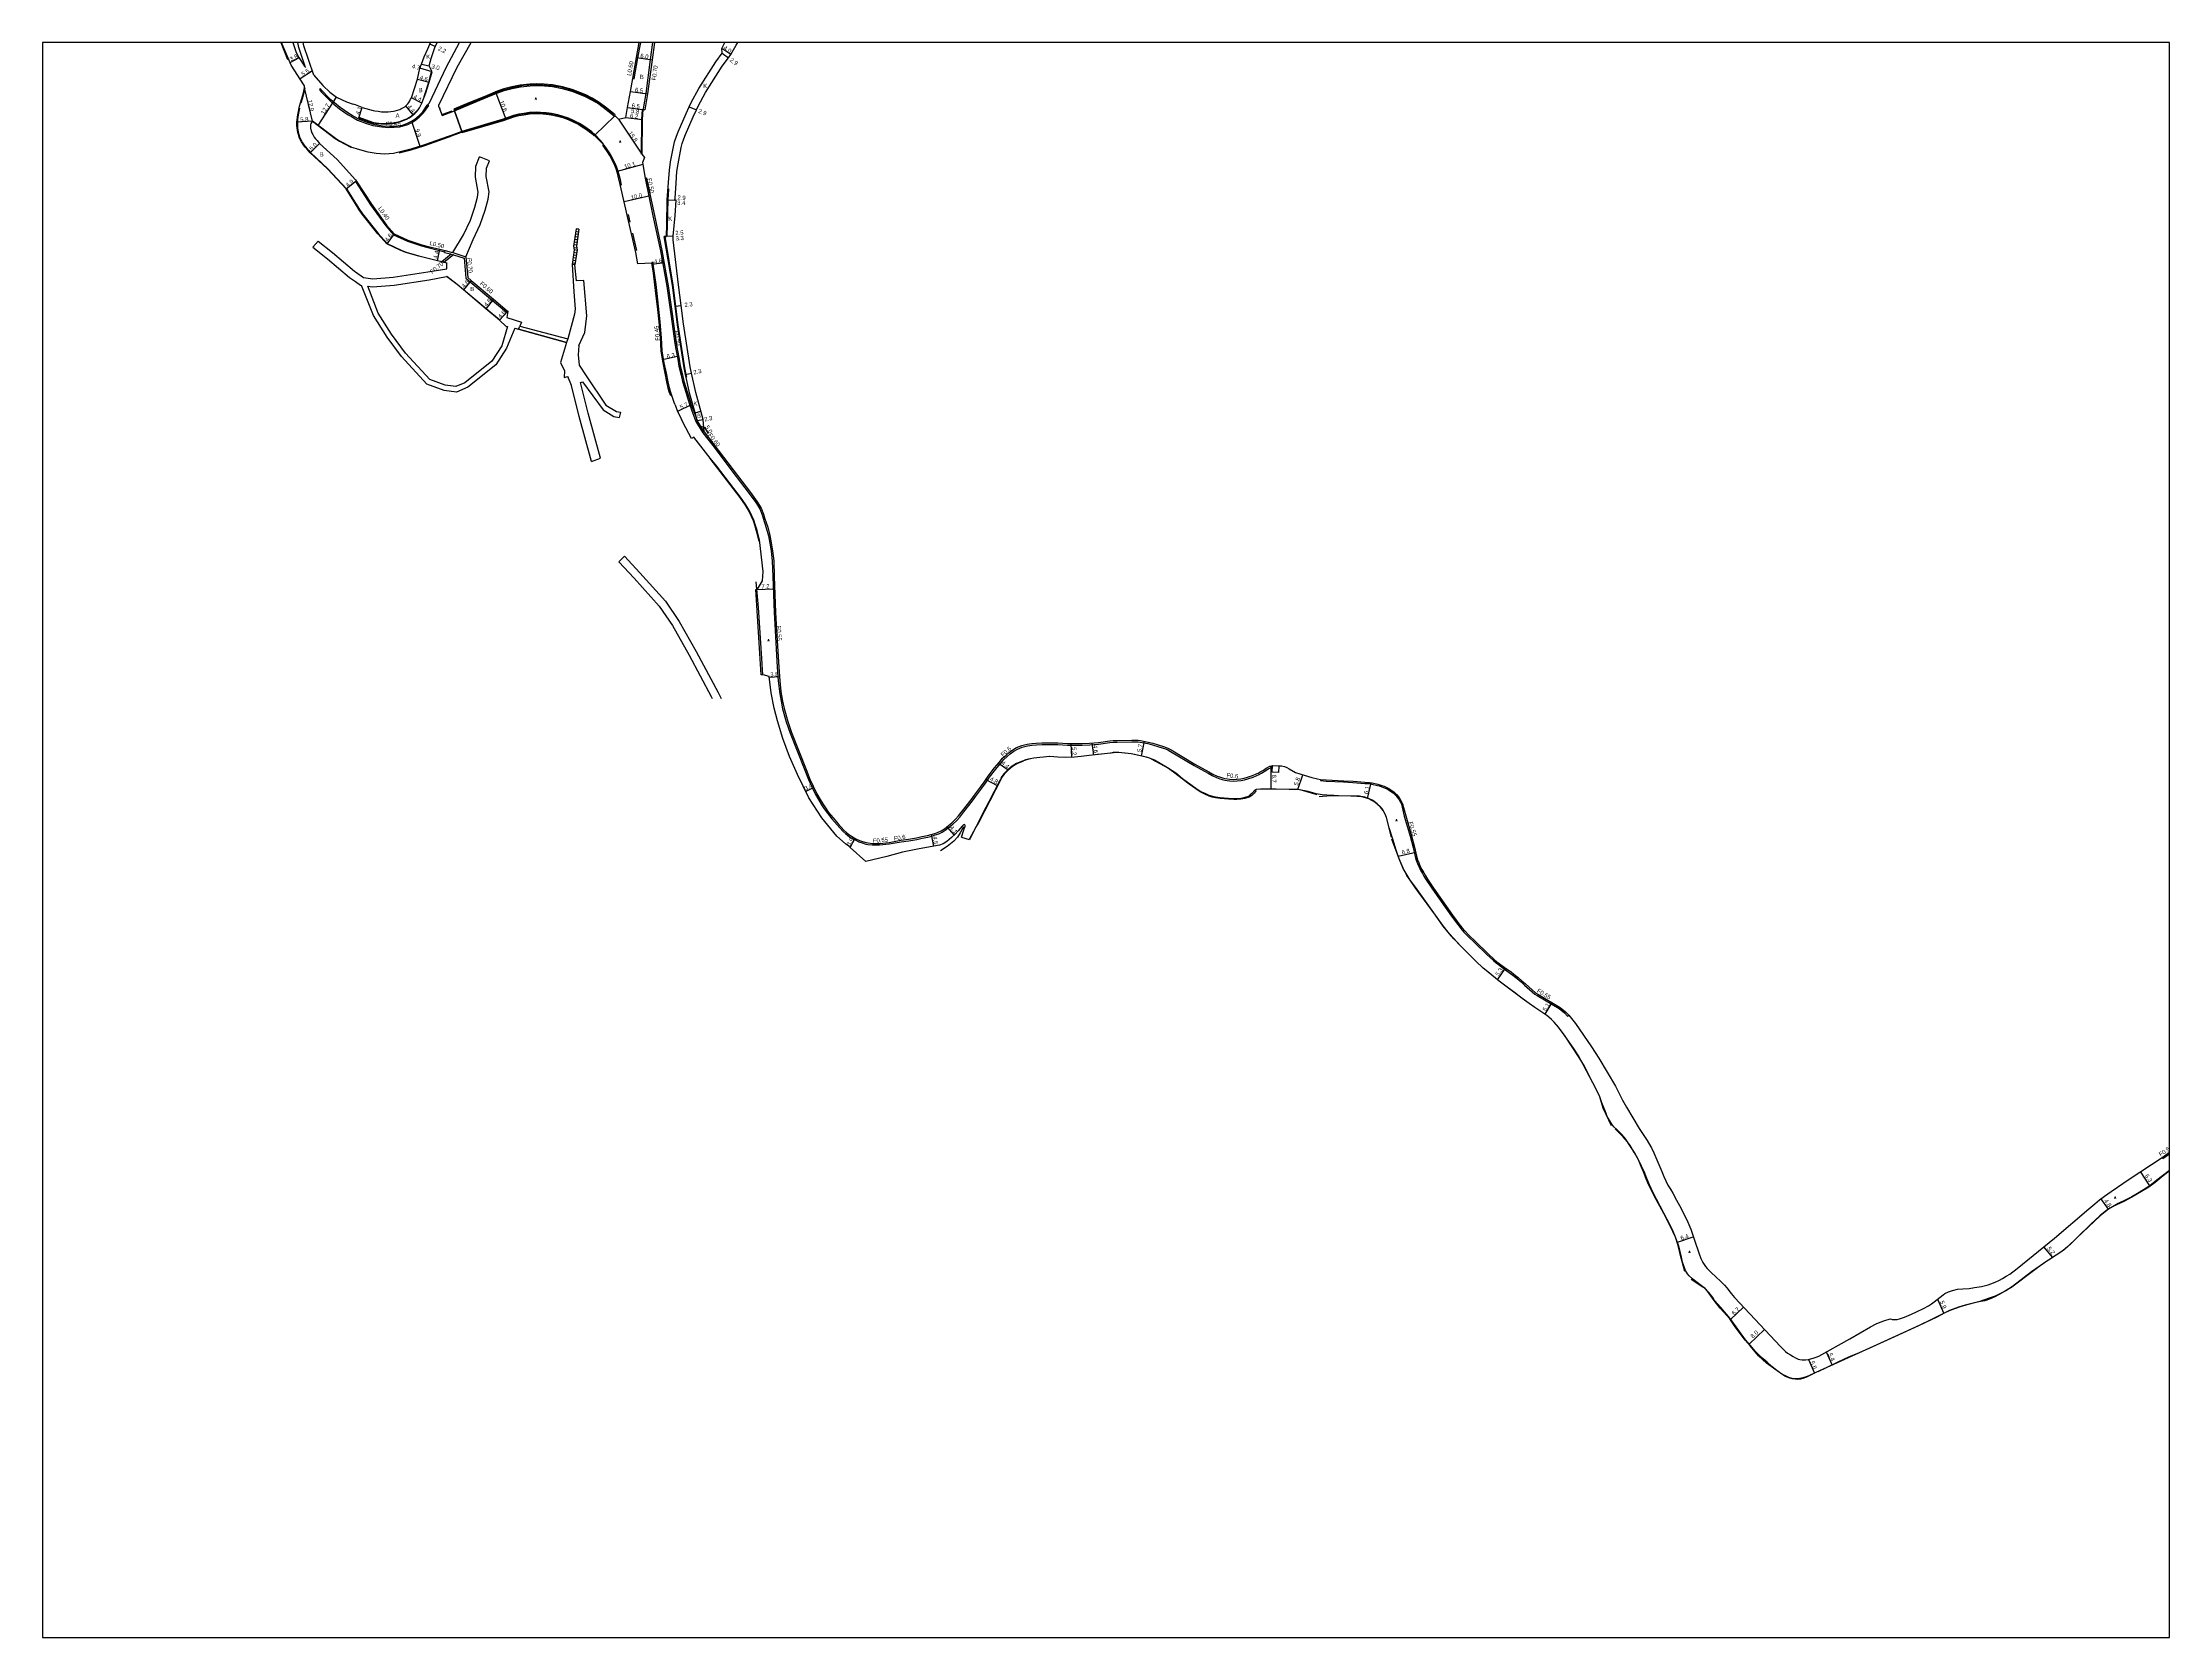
# Model space of a CAD drawing. Header units: metres. Extents: x -24000 to -20000, y -93000 to -89999.
# Drawn here: x -20800 to -20000, y -91200 to -90600 of the extents above; entities that cross this region are included whole.
import ezdxf

# ---------------------------------------------------------------- set-up
doc = ezdxf.new("R2010")
doc.units = ezdxf.units.M
doc.header["$LTSCALE"] = 2.5
for name, color, linetype in [('その他', 7, 'Continuous'), ('側溝・桝', 7, 'Continuous'), ('図郭', 7, 'Continuous'), ('幅員', 7, 'Continuous'), ('歩道・分離帯・安全施設', 7, 'Continuous'), ('舗装', 7, 'Continuous'), ('道路', 7, 'Continuous')]:
    doc.layers.add(name, color=color, linetype=linetype)
doc.styles.get("Standard").update_dxf_attribs({"font": ''})
doc.styles.add('YOKO_DECO', font='txt.shx', dxfattribs={"bigfont": 'extfont.shx'})
doc.styles.get('Standard').set_extended_font_data('@MS PGothic')

msp = doc.modelspace()

# ---------------------------------------------------------------- linework, layer by layer
at = {"layer": 'その他', "flags": 128}
for points in [[(-20599.33, -90670.11), (-20600.27, -90676.65), (-20600, -90678.03), (-20600.8, -90683.51)], [(-20598.28, -90670.26), (-20599.19, -90676.62), (-20598.92, -90678), (-20599.75, -90683.66)], [(-20598.43, -90671.28), (-20599.48, -90671.13)], [(-20598.28, -90670.29), (-20599.34, -90670.14)], [(-20598.28, -90670.26), (-20599.33, -90670.11)], [(-20599.14, -90676.23), (-20600.19, -90676.08)], [(-20599.09, -90679.18), (-20600.14, -90679.03)], [(-20599.07, -90677.21), (-20600.12, -90677.42)], [(-20598.99, -90675.24), (-20600.05, -90675.09)], [(-20598.95, -90678.19), (-20600, -90678.04)], [(-20598.85, -90674.25), (-20599.9, -90674.1)], [(-20598.71, -90673.26), (-20599.76, -90673.11)], [(-20598.57, -90672.27), (-20599.62, -90672.12)], [(-20599.75, -90683.66), (-20600.8, -90683.51)], [(-20599.67, -90683.14), (-20600.72, -90682.99)], [(-20599.52, -90682.15), (-20600.58, -90682)], [(-20599.38, -90681.16), (-20600.43, -90681.01)], [(-20599.23, -90680.17), (-20600.29, -90680.02)]]:
    msp.add_lwpolyline(points, dxfattribs=at)
at = {"layer": '側溝・桝', "flags": 128}
for points in [[(-20577.44, -90613.65), (-20576.04, -90605.7), (-20574.99, -90600)], [(-20570.52, -90600), (-20571.4, -90606.42), (-20573.13, -90619.17), (-20574.14, -90624.94), (-20574.2, -90625.25)], [(-20578.03, -90613.55), (-20577.44, -90613.65)], [(-20681.99, -90652.04), (-20682.3, -90652.29), (-20676.66, -90661.04), (-20670.9, -90669), (-20668.02, -90672.3), (-20662.78, -90674.78), (-20657.42, -90676.46), (-20655.08, -90677.06)], [(-20655.11, -90677.15), (-20655.08, -90677.06), (-20654.98, -90676.67)], [(-20655.11, -90677.15), (-20650.74, -90678.26), (-20648.72, -90678.75)], [(-20646.27, -90679.58), (-20649.86, -90682.51)], [(-20645.47, -90679.84), (-20649.02, -90682.73)], [(-20648.76, -90678.95), (-20648.72, -90678.75), (-20648.6, -90678.27)], [(-20648.76, -90678.95), (-20646.51, -90679.5), (-20646.27, -90679.58), (-20645.47, -90679.84), (-20641.44, -90681.15)], [(-20645.62, -90679.05), (-20640.79, -90680.63)], [(-20641.44, -90681.15), (-20640.76, -90688.66)], [(-20640.76, -90688.66), (-20639.14, -90690.01), (-20630.73, -90697.05), (-20625.61, -90701.33), (-20625.41, -90701.51)], [(-20625.41, -90701.51), (-20625.01, -90701.07)]]:
    msp.add_lwpolyline(points, dxfattribs=at)
at = {"layer": '側溝・桝'}
for points in [[(-20681.25, -90628.71), (-20683.59, -90627.41), (-20684.75, -90626.69), (-20686.42, -90625.57), (-20688.03, -90624.45), (-20690.14, -90622.74), (-20691.51, -90621.56), (-20693, -90620.15), (-20694.35, -90618.73), (-20694.89, -90618.09), (-20695.45, -90617.41), (-20695.82, -90617.71), (-20695.14, -90618.54), (-20694.6, -90619.18), (-20693.25, -90620.6), (-20691.75, -90622.02), (-20690.39, -90623.2), (-20688.28, -90624.9), (-20686.66, -90626.02), (-20684.99, -90627.14), (-20683.83, -90627.86), (-20681.48, -90629.15)], [(-20681.48, -90629.15), (-20678.17, -90630.47), (-20675.71, -90631.19), (-20672.4, -90631.73), (-20669.8, -90631.93), (-20667.8, -90631.9), (-20665.62, -90631.66), (-20664.81, -90631.5), (-20664.68, -90631.45), (-20662.6, -90630.8), (-20660.85, -90629.91), (-20659.6, -90629.12), (-20658.3, -90628.04), (-20656.67, -90626.39), (-20654.76, -90623.66)], [(-20654.76, -90623.66), (-20655.27, -90623.59)], [(-20573.36, -90651.05), (-20570.39, -90665.14), (-20567.56, -90678.31), (-20565.21, -90691.62), (-20563.74, -90702.13), (-20562.84, -90708.61), (-20562.14, -90713.18), (-20561.8, -90715.33), (-20561.05, -90719.16), (-20560.64, -90721.75), (-20559.82, -90725.15), (-20559.26, -90727.52), (-20557.94, -90731.92), (-20557.42, -90733.63)], [(-20563.3, -90732.73), (-20563.86, -90731.22), (-20564.21, -90729.96), (-20564.7, -90727.59), (-20565.33, -90724.35), (-20566.18, -90720.45), (-20566.91, -90716.01), (-20567.17, -90711.09), (-20567.64, -90705.01), (-20568.26, -90699.19), (-20568.85, -90694.36), (-20569.21, -90691.07), (-20569.8, -90686.72), (-20570.33, -90683.39)], [(-20557.42, -90733.63), (-20556.48, -90736.48), (-20555.36, -90739.61)], [(-20555.36, -90739.61), (-20554.29, -90742.57), (-20551.67, -90746.83), (-20547.89, -90751.58), (-20539.08, -90763.24), (-20534.2, -90769.65), (-20531.69, -90773.07), (-20530.18, -90775.37), (-20529.35, -90777.62), (-20528.91, -90778.92), (-20527.76, -90782.52), (-20526.97, -90785.61), (-20526.46, -90788.28), (-20525.96, -90791.26), (-20525.54, -90795.08), (-20525.3, -90800.86), (-20524.81, -90814.46), (-20524.47, -90821.14), (-20523.64, -90834.98), (-20523.28, -90840.12), (-20522.79, -90844.17), (-20522.56, -90845.78), (-20522.22, -90847.83), (-20521.63, -90850.61), (-20520.25, -90855.56), (-20518.77, -90859.81), (-20513.32, -90873.69), (-20511.9, -90877.3), (-20510.69, -90880.01), (-20509.26, -90882.88), (-20508.02, -90885.06), (-20506.76, -90887.09), (-20505.99, -90888.26), (-20504.76, -90889.94), (-20503.07, -90892.03), (-20501.12, -90894.31), (-20498.97, -90896.68), (-20497.87, -90897.69), (-20497.22, -90898.22), (-20496.31, -90898.89), (-20496.06, -90899.06), (-20494.35, -90899.99), (-20492.96, -90900.64), (-20491.75, -90901.12), (-20490.31, -90901.53), (-20489.55, -90901.66), (-20487.91, -90901.84), (-20487.09, -90901.85), (-20486.13, -90901.85), (-20485.21, -90901.82), (-20481.55, -90901.45), (-20477.08, -90900.75)], [(-20551.11, -90746.49), (-20553.73, -90742.23)], [(-20477.08, -90900.75), (-20474.18, -90900.34), (-20471.13, -90899.75), (-20469.09, -90899.36), (-20467.03, -90898.94), (-20465.52, -90898.55), (-20464.23, -90898.1), (-20462.85, -90897.62), (-20461.68, -90897.08), (-20460.44, -90896.29), (-20458.82, -90895.07), (-20457.6, -90894.05), (-20456.11, -90892.61), (-20455.04, -90891.38), (-20453.45, -90889.44), (-20450.21, -90885.25), (-20448.91, -90883.54), (-20446.72, -90880.48), (-20445.32, -90878.58), (-20443.85, -90876.39), (-20441.47, -90873.31), (-20439.74, -90871.25), (-20438.43, -90869.68), (-20437.14, -90868.55), (-20435.99, -90867.6), (-20434.64, -90866.59), (-20433.33, -90865.8), (-20431.5, -90865.05), (-20429.49, -90864.57), (-20427.83, -90864.38), (-20426.18, -90864.17), (-20424.07, -90864.05), (-20420.94, -90864.02), (-20418.12, -90864.12), (-20414.52, -90864.27), (-20408.95, -90864.27), (-20406.13, -90864.15), (-20402.76, -90863.92), (-20398.51, -90863.37), (-20397.23, -90863.23), (-20395.75, -90863.16), (-20390.23, -90863.05), (-20387.96, -90863.12), (-20387.14, -90863.18), (-20384.24, -90863.76), (-20382.53, -90864.22), (-20378.5, -90865.44), (-20377.64, -90865.75), (-20376.75, -90866.14), (-20375.74, -90866.66), (-20366.87, -90871.97), (-20361.58, -90874.92), (-20360.05, -90875.75), (-20358.46, -90876.51), (-20357.13, -90877.02), (-20356.34, -90877.24), (-20355.25, -90877.51), (-20353.61, -90877.74), (-20352.22, -90877.85), (-20350.69, -90877.79), (-20349.2, -90877.63), (-20347.88, -90877.35), (-20346.65, -90877.01), (-20344.68, -90876.33), (-20343.53, -90875.86), (-20342.45, -90875.37), (-20341.48, -90874.84), (-20340.51, -90874.23), (-20339.48, -90873.57), (-20338.98, -90873.26), (-20338.14, -90872.81), (-20337.89, -90872.74), (-20337.42, -90872.64)], [(-20319.31, -90877.2), (-20319.35, -90877.65), (-20317.19, -90877.86), (-20310.62, -90878.16), (-20307.12, -90878.34), (-20302.65, -90878.69), (-20300.99, -90878.79), (-20299.96, -90878.95), (-20297.86, -90879.48), (-20297.27, -90879.64), (-20296.46, -90879.89), (-20295.58, -90880.23), (-20294.61, -90880.67), (-20293.9, -90881.05), (-20292.94, -90881.64), (-20292.03, -90882.29), (-20291.1, -90883.15), (-20290.37, -90884.02), (-20289.77, -90884.92), (-20289.29, -90885.77), (-20288.88, -90886.56), (-20287.8, -90891.01), (-20285.55, -90898.52), (-20284.46, -90902.83), (-20283.71, -90906.25), (-20283.32, -90907.63), (-20282.87, -90908.86), (-20282.26, -90910.21), (-20281.68, -90911.37), (-20280.98, -90912.63), (-20280.43, -90913.55), (-20279.54, -90915), (-20277.21, -90918.44), (-20270.09, -90928.64), (-20268.98, -90930.17), (-20267.67, -90931.84), (-20266.56, -90933.3), (-20265.35, -90934.67), (-20263.85, -90936.23), (-20261.3, -90938.73), (-20256.72, -90943.11), (-20254.3, -90945.33), (-20253.28, -90946.19), (-20252.41, -90946.88), (-20250.6, -90948.27), (-20247.86, -90950.21), (-20247.02, -90950.8), (-20246.29, -90951.38), (-20245.33, -90952.12), (-20243.9, -90953.39), (-20242.64, -90954.55), (-20238.7, -90957.95), (-20237.86, -90958.45), (-20229.55, -90963.39), (-20227.52, -90965.05), (-20226.36, -90966.23), (-20225.97, -90965.85)], [(-20002.8, -91019.38), (-20002.5, -91019.81), (-20000, -91018.09)]]:
    msp.add_lwpolyline(points, dxfattribs=at)
for points in [[(-20570.76, -90683.46), (-20570.2, -90683.37), (-20570.31, -90682.68), (-20570.87, -90682.77)], [(-20334.99, -90872.12), (-20335.08, -90874.61), (-20337.49, -90874.52), (-20337.4, -90872.03)]]:
    msp.add_lwpolyline(points, close=True, dxfattribs=at)
at = {"layer": '図郭'}
msp.add_lwpolyline([(-20800, -91200), (-20000, -91200), (-20000, -90600), (-20800, -90600)], close=True, dxfattribs=at)
at = {"layer": '幅員'}
for points in [[(-20706.92, -90607.5), (-20703.56, -90605.72)], [(-20698.52, -90610.67), (-20703.13, -90613.66)], [(-20696.34, -90631.27), (-20689.46, -90620.59)], [(-20629.55, -90618.96), (-20625.74, -90628.81)], [(-20661.19, -90629.59), (-20658.03, -90639.03)], [(-20574.16, -90645.93), (-20583.92, -90648.48)], [(-20571.43, -90657.65), (-20581.21, -90659.92)], [(-20566.23, -90682.82), (-20570.75, -90683.53)], [(-20560.73, -90718.03), (-20566.8, -90719.36)], [(-20555.98, -90736.31), (-20561.11, -90738.81)], [(-20531.76, -90805.73), (-20524.59, -90805.47)], [(-20526.62, -90838.75), (-20522.84, -90838.49)], [(-20413.2, -90863.64), (-20413.02, -90868.85)], [(-20405.3, -90863.46), (-20404.74, -90868.05)], [(-20386.69, -90868.47), (-20385.57, -90862.86)], [(-20436.81, -90873.74), (-20440.49, -90871.16)], [(-20445.2, -90877.27), (-20440.9, -90879.51)], [(-20338.04, -90872.17), (-20337.99, -90880.89)], [(-20327.85, -90880.97), (-20326.01, -90875.47)], [(-20301.69, -90884.35), (-20300.23, -90878.46)], [(-20512.98, -90881.7), (-20509.98, -90880.2)], [(-20459.86, -90895.06), (-20457.08, -90898.13)], [(-20496.22, -90902.79), (-20494.35, -90899.37)], [(-20465.71, -90897.95), (-20464.89, -90902.37)], [(-20290.12, -90906.08), (-20283.51, -90904.63)], [(-20252.71, -90952.56), (-20249.68, -90948.26)], [(-20234.86, -90965.57), (-20232.24, -90961.16)], [(-20007.34, -91030.04), (-20010.86, -91024.76)], [(-20022.9, -91038.82), (-20025.76, -91034.92)], [(-20185.09, -91051.35), (-20179.09, -91049.24)], [(-20043.88, -91057.04), (-20047.19, -91053)], [(-20165.05, -91080.38), (-20160.19, -91075.78)], [(-20087.19, -91072.69), (-20084.87, -91078.07)], [(-20158.08, -91089.64), (-20152.28, -91084.16)], [(-20135.81, -91095.44), (-20133.49, -91100.52)], [(-20129.1, -91092.59), (-20126.87, -91097.52)]]:
    msp.add_lwpolyline(points, dxfattribs=at)
at = {"layer": '幅員', "flags": 128}
for points in [[(-20652.28, -90601.53), (-20654.27, -90600.59)], [(-20576.63, -90605.59), (-20570.7, -90606.51)], [(-20541.12, -90604.44), (-20544.47, -90602.26)], [(-20544.32, -90604.02), (-20541.98, -90605.73)], [(-20658.98, -90613.77), (-20654.54, -90614.95)], [(-20653.5, -90610.97), (-20658.03, -90609.7)], [(-20657.48, -90608.12), (-20654.55, -90608.76)], [(-20698.51, -90629.62), (-20701.5, -90617.07)], [(-20660.54, -90627.2), (-20663.35, -90623.82)], [(-20657.34, -90622.76), (-20661.27, -90620.77)], [(-20578.88, -90618.42), (-20572.44, -90619.28)], [(-20698.51, -90629.62), (-20704.31, -90629.95)], [(-20681.05, -90628.27), (-20679.72, -90624.39)], [(-20583.34, -90628.83), (-20574.57, -90641.97)], [(-20580.58, -90628.2), (-20574.42, -90628.93)], [(-20579.94, -90624.48), (-20573.5, -90625.35)], [(-20579.94, -90624.48), (-20574.2, -90625.25)], [(-20556.77, -90624.23), (-20554.07, -90625.3)], [(-20695.77, -90637.95), (-20699.31, -90641.48)], [(-20685.82, -90655.09), (-20681.99, -90652.04)], [(-20565.02, -90659.16), (-20561.63, -90659.3)], [(-20565.02, -90659.16), (-20562.13, -90659.28)], [(-20667.77, -90671.97), (-20670.47, -90675.7)], [(-20651.47, -90682.09), (-20650.62, -90677.77)], [(-20562.84, -90672.79), (-20566.13, -90673)], [(-20562.84, -90672.79), (-20565.33, -90672.95)], [(-20638.75, -90689.55), (-20641.71, -90693.08)], [(-20630.35, -90696.59), (-20633.3, -90700.12)], [(-20625.01, -90701.07), (-20628.11, -90704.47)], [(-20562.05, -90699.2), (-20559.77, -90698.9)], [(-20558.12, -90724.87), (-20555.88, -90724.39)], [(-20553.73, -90742.23), (-20551.48, -90741.77)], [(-20551.11, -90746.49), (-20553.73, -90742.23)], [(-20552.42, -90744.36), (-20550.96, -90744.82), (-20549.6, -90747.03)]]:
    msp.add_lwpolyline(points, dxfattribs=at)
at = {"layer": '歩道・分離帯・安全施設'}
for points in [[(-20710.39, -90600), (-20707.83, -90606.35)], [(-20585.12, -90627.02), (-20587.81, -90624.86), (-20591.19, -90622.48), (-20594.36, -90620.71), (-20597.16, -90619.42), (-20600.63, -90618.09), (-20603.12, -90617.27), (-20605.2, -90616.79), (-20608.54, -90616.29), (-20611.64, -90616), (-20614.92, -90615.93), (-20619.07, -90616.18), (-20623.42, -90617.01), (-20627.13, -90617.99), (-20630.4, -90619.3), (-20637.31, -90622.06), (-20645.14, -90625.4)], [(-20650.03, -90626.48), (-20650.59, -90624.38)], [(-20646.1, -90625.83), (-20649.5, -90627.1)], [(-20592.38, -90634.97), (-20594.07, -90633.46), (-20596.2, -90631.88), (-20599.17, -90630.06), (-20603.03, -90628.41), (-20604.13, -90628.04), (-20605.15, -90627.71), (-20606.32, -90627.39), (-20607.57, -90627.12), (-20610.39, -90626.68), (-20612.1, -90626.57), (-20613.7, -90626.49), (-20615.19, -90626.51), (-20617.49, -90626.68), (-20620.19, -90627.12), (-20622.75, -90627.75), (-20624.2, -90628.21), (-20626.17, -90628.97), (-20628.05, -90629.49), (-20632.87, -90630.94), (-20636.37, -90631.95), (-20641.95, -90633.65)], [(-20665.89, -90641.51), (-20661.36, -90640.4), (-20656.2, -90638.68), (-20647.37, -90635.57), (-20646.34, -90635.2)], [(-20646.12, -90635.14), (-20642.07, -90633.6)], [(-20592.22, -90635.09), (-20589.3, -90638.06)], [(-20588.84, -90638.57), (-20587.95, -90639.82), (-20587.11, -90641.07), (-20586.21, -90642.48), (-20585.33, -90644.1), (-20584.57, -90645.67), (-20584.07, -90646.92), (-20583.57, -90648.4), (-20582.9, -90650.98), (-20582.32, -90653.62)], [(-20579.76, -90664.72), (-20579.12, -90667.52)], [(-20578.16, -90671.67), (-20576.63, -90678.24)], [(-20549.07, -90756.49), (-20543.96, -90763.02), (-20537.76, -90771.18), (-20535.75, -90774.04), (-20534.64, -90775.88), (-20534.25, -90776.58), (-20533.52, -90778.15), (-20532.77, -90779.85), (-20532.07, -90781.83), (-20531.54, -90783.67), (-20530.66, -90787.18), (-20530.59, -90787.73)], [(-20531.65, -90802.91), (-20530.85, -90812.51), (-20529.58, -90831.68), (-20529.22, -90837.95)], [(-20421.38, -90868.53), (-20423.56, -90868.79), (-20424.92, -90868.93), (-20427.16, -90869.24), (-20428.57, -90869.52), (-20430.3, -90869.93), (-20431.79, -90870.42), (-20433.65, -90871.17), (-20435.26, -90872.25), (-20436.91, -90873.64), (-20438.37, -90875.17), (-20439.51, -90876.59)], [(-20383.21, -90869.33), (-20384.93, -90868.88), (-20389.23, -90867.81), (-20390.59, -90867.58), (-20392.89, -90867.3), (-20395.29, -90867.11), (-20397.26, -90867.1), (-20398.23, -90867.3), (-20400.61, -90867.53), (-20403.24, -90867.79)], [(-20343.48, -90881.42), (-20344.3, -90882.44), (-20345.16, -90883.22), (-20346.17, -90883.88), (-20347.75, -90884.44), (-20349.34, -90884.7), (-20350.75, -90884.79), (-20351.95, -90884.76), (-20353.93, -90884.61), (-20357.03, -90884.43), (-20358.81, -90884.13), (-20360.09, -90883.91), (-20361.15, -90883.51), (-20362.87, -90882.79), (-20364.52, -90881.89), (-20366.23, -90880.73), (-20368.68, -90879.02), (-20371.32, -90876.96), (-20374.09, -90874.85), (-20376.92, -90872.91), (-20379.66, -90871.35), (-20382.93, -90869.59)], [(-20439.6, -90877.2), (-20447.86, -90893.23), (-20449.09, -90895.36), (-20451.34, -90899.97)], [(-20320.62, -90882.97), (-20326.91, -90881.11)], [(-20292.64, -90898.98), (-20294.55, -90891.57), (-20295.01, -90890.33), (-20295.77, -90888.91), (-20296.74, -90887.59), (-20298.02, -90886.5), (-20299.25, -90885.54), (-20299.95, -90885.12), (-20301.18, -90884.51), (-20303.22, -90883.84), (-20304.67, -90883.57), (-20306.16, -90883.46), (-20315.57, -90883.36), (-20319.83, -90883.73)], [(-20453.63, -90895.08), (-20454.82, -90897.27), (-20455.81, -90898.88), (-20457.22, -90900.43), (-20459.74, -90902.44), (-20462.31, -90904.12)], [(-20209.89, -91007.5), (-20211.9, -91003.3), (-20213.01, -91000.91), (-20214.27, -90996.58), (-20216.89, -90991.32), (-20220.42, -90984.48), (-20222.23, -90981.4), (-20227.57, -90973.44), (-20229.74, -90970.46), (-20231.43, -90968.55), (-20232.49, -90967.5), (-20234.23, -90966.06), (-20238.67, -90963), (-20240.83, -90961.51), (-20243.53, -90959.54), (-20248.62, -90955.72), (-20252.11, -90953.09), (-20256.28, -90949.66), (-20258.09, -90948.17), (-20260.84, -90945.52), (-20262.62, -90943.81), (-20266.52, -90939.89), (-20270.78, -90935.3), (-20273.12, -90932.31), (-20276.06, -90928.31), (-20283.58, -90917.73), (-20285.63, -90915.14), (-20288.19, -90910.71), (-20289.75, -90907.13), (-20292.43, -90899.7)], [(-20182.3, -91062.28), (-20183.88, -91056.35), (-20184.82, -91052.5), (-20185.85, -91049.39), (-20186.75, -91047.26), (-20187.88, -91044.87), (-20190.23, -91040.5), (-20193.02, -91035.24), (-20195.79, -91029.83), (-20196.81, -91027.5), (-20197.84, -91024.89), (-20198.65, -91022.77), (-20199.71, -91020.31), (-20201.26, -91017.65), (-20202.9, -91014.87), (-20203.91, -91013.49), (-20205.53, -91011.68), (-20208.45, -91008.68)], [(-20000, -91024.44), (-20003.09, -91027), (-20005.35, -91028.82), (-20007.75, -91030.55), (-20010.51, -91032.23), (-20014.15, -91034.41), (-20017.14, -91035.97), (-20021.55, -91038.05)], [(-20022.35, -91038.36), (-20026.04, -91041.38), (-20034.8, -91049.67), (-20038.19, -91052.98), (-20039.95, -91054.47), (-20044.08, -91057.16), (-20046.89, -91058.95), (-20050.17, -91061.27), (-20059.84, -91068.62)], [(-20146.72, -91100.38), (-20151.53, -91096.75), (-20154.52, -91093.99), (-20157.75, -91090.35), (-20159.59, -91088.21), (-20163.32, -91083.18), (-20165.38, -91080.14), (-20168.97, -91076.07), (-20171.26, -91073.26), (-20173.73, -91069.76), (-20174.65, -91068.76), (-20175.55, -91068.18), (-20179.95, -91065.28)], [(-20060.61, -91069.1), (-20065.63, -91071.86), (-20067.72, -91072.78), (-20069.49, -91073.32), (-20071.82, -91073.75), (-20076.8, -91074.99), (-20079.39, -91075.77), (-20082.73, -91077.05), (-20086.24, -91078.72), (-20089.71, -91080.57), (-20093.91, -91082.57), (-20113.27, -91091.37), (-20117.63, -91093.32), (-20119.89, -91094.23), (-20122.05, -91095.22), (-20132.22, -91100.04)], [(-20132.95, -91100.38), (-20136.55, -91102.02), (-20137.87, -91102.59), (-20138.82, -91102.82), (-20139.76, -91102.93), (-20140.81, -91102.87), (-20141.91, -91102.74), (-20143.12, -91102.35), (-20144.39, -91101.86), (-20146.19, -91100.76)]]:
    msp.add_lwpolyline(points, dxfattribs=at)
at = {"layer": '歩道・分離帯・安全施設', "flags": 128}
for points in [[(-20656.52, -90620.25), (-20655.95, -90618.82), (-20654.68, -90614.91), (-20653.65, -90610.93)], [(-20701.36, -90617.1), (-20701.73, -90618.89), (-20702.32, -90621.17), (-20702.81, -90622.8)], [(-20703.33, -90624.74), (-20703.87, -90627.23), (-20704.01, -90628.11), (-20704.11, -90629.03), (-20704.16, -90629.96), (-20704.16, -90630.28), (-20704.15, -90631.16), (-20704.1, -90632.04), (-20704.01, -90632.9), (-20703.85, -90633.76), (-20703.63, -90634.6), (-20703.32, -90635.51), (-20702.94, -90636.4), (-20702.49, -90637.25), (-20702.23, -90637.68), (-20701.7, -90638.47), (-20701.11, -90639.22), (-20700.49, -90639.95), (-20699.85, -90640.67), (-20699.2, -90641.38), (-20692.68, -90647.47), (-20685.7, -90655), (-20682.32, -90660.39)], [(-20698.42, -90629.5), (-20689.87, -90635.99), (-20688.3, -90636.98), (-20683.91, -90639.24)], [(-20681, -90628.13), (-20675.88, -90630.02), (-20675.47, -90630.1), (-20674.5, -90630.25), (-20673.52, -90630.35), (-20672.53, -90630.4), (-20671.55, -90630.42), (-20670.91, -90630.42), (-20669.83, -90630.38), (-20668.77, -90630.3), (-20667.71, -90630.14), (-20667.69, -90630.14), (-20666.67, -90629.93), (-20665.67, -90629.67), (-20664.69, -90629.36), (-20663.74, -90628.98), (-20663.04, -90628.65), (-20662.2, -90628.19), (-20661.39, -90627.67), (-20660.63, -90627.09), (-20660.07, -90626.6), (-20659.43, -90625.96), (-20658.85, -90625.27)], [(-20574.72, -90641.97), (-20574.57, -90628.93), (-20574.34, -90625.23)], [(-20564.6, -90655.09), (-20564.87, -90659.17), (-20565.08, -90668.49), (-20565.18, -90672.94)], [(-20682.32, -90660.39), (-20680.81, -90662.8), (-20679.67, -90664.4), (-20673.78, -90671.86), (-20670.38, -90675.58), (-20665.16, -90678.12), (-20663.28, -90678.83), (-20658.46, -90680.25), (-20651.44, -90681.94), (-20649.82, -90682.36), (-20649.71, -90682.39), (-20648.87, -90682.61), (-20647.79, -90682.89)], [(-20565.98, -90672.99), (-20562.93, -90691.28), (-20561.9, -90699.18), (-20560.99, -90706.16), (-20558.5, -90722.4), (-20557.98, -90724.84), (-20557.75, -90725.9)], [(-20647.97, -90687.84), (-20644, -90690.96), (-20641.61, -90692.96), (-20633.2, -90700), (-20628.02, -90704.35)]]:
    msp.add_lwpolyline(points, dxfattribs=at)
at = {"layer": '舗装', "flags": 128}
for points in [[(-20652.28, -90601.53), (-20654.27, -90600.59)], [(-20657.48, -90608.12), (-20654.55, -90608.76)], [(-20554.57, -90739.28), (-20552.36, -90738.65)]]:
    msp.add_lwpolyline(points, dxfattribs=at)
at = {"layer": '舗装'}
for points in [[(-20645.03, -90625.71), (-20642.25, -90633.41)], [(-20584.9, -90627.74), (-20592.17, -90634.73)]]:
    msp.add_lwpolyline(points, dxfattribs=at)
at = {"layer": '道路'}
for points in [[(-20701.5, -90617.07), (-20701.44, -90616.26), (-20701.68, -90615.89), (-20706.51, -90608.46), (-20709.85, -90600.66), (-20710.1, -90600)], [(-20705.9, -90600), (-20705.9, -90600.01), (-20704.59, -90603.79), (-20703.6, -90605.64), (-20701.5, -90608.92), (-20701.07, -90609.38)], [(-20701.07, -90609.38), (-20703.62, -90601.81), (-20704.03, -90600)], [(-20655.27, -90623.59), (-20654.43, -90622.68), (-20648.23, -90609.36), (-20643.21, -90600)], [(-20697.99, -90612.23), (-20694.57, -90616.13), (-20691.89, -90618.67), (-20689.46, -90620.59), (-20685.7, -90622.26), (-20683.16, -90623.19)], [(-20682.32, -90623.48), (-20683.16, -90623.19)], [(-20681.25, -90628.71), (-20677.93, -90630.01), (-20675.46, -90630.74), (-20672.16, -90631.28), (-20669.55, -90631.48), (-20667.55, -90631.45), (-20665.38, -90631.21), (-20664.56, -90631.04), (-20662.94, -90630.48), (-20661.19, -90629.59), (-20659.94, -90628.8), (-20659.05, -90628.05), (-20658.16, -90627.32), (-20657.01, -90626.07), (-20655.27, -90623.59)], [(-20650.95, -90624.2), (-20649.73, -90627.45), (-20645.03, -90625.71), (-20639.45, -90623.33), (-20632.5, -90620.47), (-20628.7, -90618.9), (-20626.33, -90618.06), (-20623.33, -90617.25), (-20620.2, -90616.66), (-20616.63, -90616.28), (-20614.07, -90616.19), (-20611.23, -90616.28), (-20608.15, -90616.58), (-20604.53, -90617.25), (-20600.86, -90618.25), (-20595.84, -90620.25), (-20593.48, -90621.53), (-20590.81, -90623.09), (-20587.96, -90625.17), (-20584.9, -90627.74), (-20584.46, -90627.72)], [(-20567.34, -90716.08), (-20567.61, -90711.11), (-20568.08, -90705.05), (-20568.7, -90699.24), (-20569.29, -90694.41), (-20569.64, -90691.12), (-20570.24, -90686.79), (-20570.84, -90682.96), (-20576.04, -90683.21), (-20576.9, -90678.94), (-20579.54, -90667.12), (-20582.71, -90653.46), (-20583.46, -90650.25), (-20583.84, -90648.77), (-20584.23, -90647.51), (-20584.69, -90646.3), (-20585.64, -90644.42), (-20586.63, -90642.56), (-20587.51, -90641.11), (-20589.23, -90638.64), (-20588.89, -90638.41), (-20590.19, -90636.8), (-20592.17, -90634.73), (-20593.39, -90633.6), (-20595.16, -90632.29), (-20596.73, -90631.25), (-20598.08, -90630.41), (-20600.25, -90629.32), (-20602.12, -90628.48), (-20604.18, -90627.77), (-20606.22, -90627.17), (-20608.59, -90626.68), (-20610.54, -90626.42), (-20612.74, -90626.26), (-20614.36, -90626.18), (-20616.84, -90626.37), (-20619.02, -90626.66), (-20620.89, -90626.98), (-20622.83, -90627.49), (-20626.71, -90628.82), (-20642.25, -90633.41), (-20646.33, -90634.93), (-20647.46, -90635.34), (-20656.28, -90638.44), (-20661.43, -90640.16), (-20665.95, -90641.27), (-20668.03, -90641.71), (-20671.29, -90641.95), (-20674.56, -90641.7), (-20677.54, -90641.23), (-20680.69, -90640.41), (-20683.98, -90639.37)], [(-20681.05, -90628.27), (-20681.25, -90628.71)], [(-20574.57, -90641.97), (-20573.63, -90643.28), (-20574.29, -90645.09), (-20573.36, -90651.05), (-20572.84, -90650.94), (-20572.8, -90651.15), (-20569.87, -90665.03), (-20567.05, -90678.21), (-20564.7, -90691.54), (-20563.22, -90702.05), (-20562.32, -90708.53), (-20561.62, -90713.1), (-20561.28, -90715.24), (-20560.53, -90719.06), (-20560.12, -90721.65), (-20559.31, -90725.03), (-20558.76, -90727.38), (-20557.43, -90731.77), (-20556.92, -90733.47)], [(-20563.71, -90732.89), (-20564.28, -90731.35), (-20564.64, -90730.07), (-20565.13, -90727.68), (-20565.76, -90724.44), (-20566.61, -90720.53), (-20567.34, -90716.08)], [(-20562.09, -90736.28), (-20562.42, -90735.4), (-20563.3, -90732.73), (-20563.71, -90732.89)], [(-20556.92, -90733.47), (-20555.98, -90736.31), (-20554.84, -90739.42)], [(-20562.09, -90736.28), (-20561.11, -90738.81), (-20559.68, -90741.69)], [(-20555.95, -90748.96), (-20559.04, -90743.02), (-20559.68, -90741.69)], [(-20554.84, -90739.42), (-20553.73, -90742.23)], [(-20531.05, -90805.68), (-20529.22, -90802.53), (-20528.99, -90798.98), (-20530.37, -90787.12), (-20531.25, -90783.59), (-20531.78, -90781.73), (-20532.49, -90779.74), (-20533.98, -90776.44), (-20535.5, -90773.87), (-20537.52, -90771.01), (-20539.93, -90767.82), (-20546.56, -90759.21), (-20548.83, -90756.3), (-20555.04, -90748.41), (-20555.95, -90748.96)], [(-20551.11, -90746.49), (-20547.45, -90751.26), (-20538.65, -90762.91), (-20533.76, -90769.32), (-20531.24, -90772.76), (-20529.69, -90775.13), (-20528.84, -90777.44), (-20528.39, -90778.75), (-20527.23, -90782.37), (-20526.43, -90785.5), (-20525.92, -90788.19), (-20525.42, -90791.19), (-20524.99, -90795.03), (-20524.75, -90800.84), (-20524.27, -90814.44), (-20523.92, -90821.11), (-20523.09, -90834.95), (-20522.73, -90840.07), (-20522.25, -90844.1), (-20522.02, -90845.69), (-20521.68, -90847.73), (-20521.1, -90850.48), (-20519.73, -90855.4), (-20518.26, -90859.62), (-20512.81, -90873.49), (-20511.39, -90877.09), (-20510.19, -90879.78), (-20508.77, -90882.62), (-20507.55, -90884.78), (-20506.3, -90886.8), (-20505.54, -90887.95), (-20504.33, -90889.61), (-20502.65, -90891.68), (-20500.71, -90893.95), (-20498.58, -90896.29), (-20497.51, -90897.27), (-20496.88, -90897.79), (-20496, -90898.44), (-20495.77, -90898.59), (-20494.1, -90899.5), (-20492.75, -90900.13), (-20491.57, -90900.6), (-20490.19, -90901), (-20489.47, -90901.12), (-20487.87, -90901.29), (-20487.09, -90901.31), (-20486.14, -90901.31), (-20485.24, -90901.27), (-20481.62, -90900.91), (-20477.16, -90900.12)], [(-20490.38, -90908.04), (-20496.22, -90902.79), (-20496.74, -90902.3), (-20497.93, -90901.46), (-20501.18, -90898.58), (-20506.93, -90891.68), (-20511.76, -90884.19), (-20516.07, -90875.37), (-20519, -90868.58), (-20521.55, -90861.82), (-20523.6, -90855.14), (-20524.85, -90850.37), (-20525.89, -90844.59), (-20526.64, -90838.53), (-20528.91, -90837.82), (-20529.7, -90837.87), (-20531.76, -90805.73), (-20531.05, -90805.68)], [(-20477.16, -90900.12), (-20474.28, -90899.72), (-20471.25, -90899.13), (-20469.21, -90898.74), (-20467.17, -90898.33), (-20465.71, -90897.95), (-20464.44, -90897.51), (-20463.09, -90897.03), (-20461.98, -90896.53), (-20460.8, -90895.77), (-20459.21, -90894.58), (-20458.02, -90893.59), (-20456.57, -90892.18), (-20455.52, -90890.97), (-20453.94, -90889.05), (-20450.71, -90884.87), (-20449.42, -90883.17), (-20447.23, -90880.11), (-20445.83, -90878.22), (-20444.36, -90876.02), (-20441.96, -90872.91), (-20440.22, -90870.85), (-20438.88, -90869.25), (-20437.55, -90868.06), (-20436.38, -90867.1), (-20434.99, -90866.07), (-20433.61, -90865.23), (-20431.7, -90864.45), (-20429.6, -90863.95), (-20427.91, -90863.76), (-20426.24, -90863.54), (-20424.09, -90863.42), (-20420.93, -90863.39), (-20418.1, -90863.5), (-20414.51, -90863.65), (-20408.97, -90863.64), (-20406.16, -90863.52), (-20402.82, -90863.3), (-20398.61, -90862.75), (-20397.27, -90862.61), (-20395.76, -90862.53), (-20390.23, -90862.42), (-20387.92, -90862.49), (-20387.06, -90862.56), (-20384.1, -90863.15), (-20382.36, -90863.62), (-20378.31, -90864.85), (-20377.41, -90865.16), (-20376.49, -90865.57), (-20375.43, -90866.12), (-20366.55, -90871.42), (-20361.27, -90874.37), (-20359.76, -90875.19), (-20358.21, -90875.93), (-20356.94, -90876.42), (-20356.18, -90876.63), (-20355.13, -90876.89), (-20353.54, -90877.11), (-20352.21, -90877.22), (-20350.73, -90877.17), (-20349.3, -90877.01), (-20348.03, -90876.74), (-20346.84, -90876.41), (-20344.9, -90875.74), (-20343.78, -90875.28), (-20342.73, -90874.8), (-20341.78, -90874.29), (-20340.82, -90873.68), (-20339.79, -90873.02), (-20339.26, -90872.7), (-20338.38, -90872.26), (-20338.04, -90872.17), (-20337.43, -90872.03), (-20334.99, -90872.12), (-20334.04, -90872.16), (-20332.92, -90872.37), (-20331.98, -90872.71), (-20331.07, -90873.2), (-20328.7, -90874.57), (-20325.5, -90875.64), (-20322.53, -90876.51), (-20320.42, -90877.05), (-20319.31, -90877.2), (-20317.16, -90877.4), (-20310.59, -90877.71), (-20307.09, -90877.89), (-20302.63, -90878.24), (-20300.94, -90878.34), (-20299.88, -90878.51), (-20297.74, -90879.04), (-20297.04, -90879.24), (-20296.31, -90879.45), (-20295.4, -90879.8), (-20294.41, -90880.25), (-20293.67, -90880.64), (-20292.69, -90881.24), (-20291.74, -90881.93), (-20290.76, -90882.83), (-20289.99, -90883.75), (-20289.36, -90884.71), (-20288.86, -90885.59), (-20288.45, -90886.39), (-20287.28, -90890.85), (-20285.03, -90898.37), (-20283.93, -90902.71), (-20283.19, -90906.12), (-20282.81, -90907.47), (-20282.37, -90908.65), (-20281.77, -90909.98), (-20281.2, -90911.12), (-20280.51, -90912.36), (-20279.97, -90913.27), (-20279.09, -90914.71), (-20276.76, -90918.13), (-20269.65, -90928.32), (-20268.55, -90929.84), (-20267.25, -90931.51), (-20266.14, -90932.96), (-20264.95, -90934.31), (-20263.47, -90935.85), (-20260.92, -90938.34), (-20256.35, -90942.71), (-20253.94, -90944.92), (-20252.94, -90945.77), (-20252.08, -90946.45), (-20250.28, -90947.84), (-20247.54, -90949.76), (-20246.7, -90950.37), (-20245.95, -90950.96), (-20244.97, -90951.72), (-20243.54, -90952.99), (-20242.27, -90954.16), (-20238.39, -90957.5), (-20237.58, -90957.99), (-20229.23, -90962.95), (-20227.15, -90964.65), (-20225.97, -90965.85), (-20223.42, -90969.03), (-20217.38, -90977.79), (-20214.62, -90982.04), (-20211.46, -90987.31), (-20208.42, -90992.66), (-20205.75, -90997.83), (-20204.23, -91000.47), (-20199.4, -91008.48), (-20196.5, -91013.06), (-20195.05, -91015.39), (-20194.79, -91015.84), (-20193.93, -91017.69), (-20190.99, -91024.71), (-20190.17, -91026.65), (-20189.49, -91028.22), (-20188.67, -91029.82), (-20187.72, -91031.35), (-20186.84, -91032.83), (-20185.38, -91035.5), (-20183.66, -91038.63), (-20181.21, -91043.76), (-20180.07, -91046.46), (-20178.61, -91050.59), (-20176.9, -91055.66), (-20176.21, -91057.48), (-20175.85, -91058.24), (-20175.51, -91058.91), (-20175.03, -91059.68), (-20174.54, -91060.39), (-20173.89, -91061.16), (-20172.36, -91062.71), (-20170.59, -91064.3), (-20168.69, -91066.12), (-20167.41, -91067.44), (-20166.48, -91068.42), (-20164.87, -91070.6), (-20163.64, -91072.13), (-20146.29, -91090.49), (-20144.98, -91091.88), (-20144.42, -91092.38), (-20143.61, -91093), (-20142.59, -91093.66), (-20141.57, -91094.29), (-20140.64, -91094.78), (-20139.71, -91095.26), (-20138.97, -91095.49), (-20138.09, -91095.61), (-20137.76, -91095.6), (-20136.84, -91095.57), (-20135.81, -91095.44), (-20135.37, -91095.34), (-20133.97, -91094.97), (-20132.83, -91094.56), (-20131.9, -91094.13), (-20120.19, -91087.66), (-20112.49, -91083.11), (-20110.35, -91081.98), (-20108.8, -91081.35), (-20107.1, -91080.74), (-20105.44, -91080.21), (-20104.88, -91080.19), (-20104.34, -91080.34), (-20103.77, -91080.44), (-20103.12, -91080.41), (-20102.44, -91080.33), (-20101.56, -91080.12), (-20099.68, -91079.49), (-20097.03, -91078.35), (-20095.2, -91077.51), (-20092.54, -91076.22), (-20090.64, -91075.2), (-20089.55, -91074.5), (-20088.53, -91073.72), (-20085.06, -91071.05), (-20084.43, -91070.64), (-20083.17, -91070.01), (-20081.59, -91069.44), (-20079.69, -91069), (-20077.77, -91068.88), (-20075.36, -91068.69), (-20073.29, -91068.37), (-20070.75, -91067.96), (-20069.2, -91067.58), (-20068.24, -91067.31), (-20067.17, -91066.98), (-20065.6, -91066.32), (-20063.89, -91065.56), (-20062.77, -91064.94), (-20061.41, -91064.14), (-20060.06, -91063.28), (-20057.27, -91061.24), (-20043.18, -91049.73), (-20030.29, -91038.74), (-20028.12, -91036.83), (-20026.37, -91035.37), (-20024.49, -91033.99), (-20021.92, -91032.29), (-20015.19, -91027.65), (-20002.8, -91019.38), (-20000, -91017.46)], [(-20000, -91024.27), (-20004.69, -91028.02), (-20007.34, -91030.04), (-20009.72, -91031.6), (-20012.01, -91032.95), (-20014.18, -91034.27), (-20016.18, -91035.29), (-20019.3, -91036.78), (-20021.37, -91038.02), (-20022.9, -91038.82), (-20023.58, -91039.23), (-20026.15, -91041.39), (-20029.48, -91044.42), (-20034.73, -91049.57), (-20037.21, -91052.02), (-20039.44, -91054.08), (-20041.22, -91055.35), (-20043.97, -91057.1), (-20047.02, -91059.06), (-20051.83, -91062.44), (-20059.09, -91067.92), (-20060.4, -91068.79), (-20062.09, -91069.82), (-20065.57, -91071.56), (-20067.8, -91072.39), (-20071.66, -91073.71), (-20076.56, -91074.99), (-20078.66, -91075.63), (-20080.53, -91076.27), (-20082.22, -91076.92), (-20084.54, -91077.92), (-20087.53, -91079.47), (-20094.4, -91082.77), (-20103.4, -91086.9), (-20133.07, -91100.33), (-20135.44, -91101.41), (-20136.64, -91101.93), (-20137.84, -91102.36), (-20138.99, -91102.61), (-20139.89, -91102.72), (-20140.78, -91102.69), (-20141.89, -91102.57), (-20143.13, -91102.23), (-20144.22, -91101.66), (-20145.75, -91100.92), (-20147.19, -91099.9), (-20148.12, -91099.23), (-20149.59, -91098.03), (-20151.36, -91096.46), (-20152.86, -91095.12), (-20154.27, -91093.78), (-20155.66, -91092.36), (-20157.59, -91090.21), (-20159.46, -91088.02), (-20165.29, -91080.05), (-20168.79, -91075.89), (-20171.09, -91073.18), (-20171.81, -91072.1), (-20173.26, -91070.21), (-20174.66, -91068.77), (-20175.5, -91068.07), (-20178.09, -91066.15), (-20179.43, -91065.14), (-20180.68, -91063.99), (-20181.27, -91063.22), (-20182.07, -91061.89), (-20182.71, -91060.22), (-20183.14, -91058.76), (-20183.72, -91056.33), (-20184.22, -91054.26), (-20184.72, -91052.42), (-20185.78, -91049.39), (-20186.68, -91047.3), (-20187.8, -91044.85), (-20190.15, -91040.43), (-20192.93, -91035.15), (-20194.96, -91031.09), (-20195.56, -91029.74), (-20196.62, -91027.29), (-20197.59, -91024.75), (-20198.54, -91022.67), (-20199.71, -91020.28), (-20201.21, -91017.59), (-20202.92, -91014.89), (-20204.35, -91012.77), (-20204.97, -91011.88), (-20206.21, -91010.53), (-20207.89, -91008.94), (-20208.99, -91007.88), (-20209.71, -91006.86), (-20210.5, -91005.62), (-20211.31, -91004.24), (-20211.76, -91003.25), (-20212.3, -91001.93), (-20213.44, -90998.86), (-20213.97, -90997.4), (-20214.29, -90996.61), (-20214.81, -90995.44), (-20216.87, -90991.29), (-20220.49, -90984.5), (-20222.25, -90981.25), (-20223.94, -90978.69), (-20227.63, -90973.35), (-20229.76, -90970.43), (-20231.42, -90968.51), (-20232.52, -90967.41), (-20234.25, -90965.98), (-20238.65, -90962.98), (-20240.84, -90961.47), (-20243.51, -90959.57), (-20246.37, -90957.38), (-20248.62, -90955.71), (-20252.1, -90953.05), (-20254.91, -90950.82), (-20256.37, -90949.6), (-20258.1, -90948.18), (-20260.94, -90945.58), (-20262.69, -90943.88), (-20266.57, -90939.95), (-20269.23, -90937.18), (-20270.85, -90935.35), (-20273.22, -90932.38), (-20276.12, -90928.32), (-20283.69, -90917.81), (-20285.64, -90915.14), (-20286.79, -90913.35), (-20288.21, -90910.65), (-20289.76, -90907.14), (-20290.87, -90903.86), (-20292.17, -90899.65), (-20293.43, -90895.37), (-20294.48, -90891.55), (-20295, -90890.29), (-20295.81, -90888.78), (-20296.72, -90887.52), (-20297.99, -90886.39), (-20299.25, -90885.44), (-20299.94, -90885.04), (-20301.22, -90884.43), (-20302.7, -90883.94), (-20303.25, -90883.8), (-20307.9, -90883.5), (-20312.49, -90883.34), (-20314.36, -90883.29), (-20316.95, -90883.18), (-20318.71, -90883.06), (-20320.96, -90882.66), (-20323.92, -90881.79), (-20327.85, -90880.97), (-20331.05, -90880.96), (-20335.95, -90880.88), (-20341.92, -90880.91), (-20343.58, -90881.02), (-20343.97, -90881.29), (-20345.16, -90882.48), (-20345.72, -90883.03), (-20346.31, -90883.49), (-20346.82, -90883.72), (-20347.36, -90883.89), (-20348.12, -90884.12), (-20349.27, -90884.38), (-20350.82, -90884.49), (-20351.85, -90884.49), (-20353.98, -90884.37), (-20357.07, -90884.12), (-20358.81, -90883.88), (-20359.85, -90883.63), (-20361.15, -90883.26), (-20362.7, -90882.56), (-20364.37, -90881.83), (-20366.15, -90880.68), (-20368.47, -90879.02), (-20371.27, -90876.96), (-20373.78, -90874.91), (-20376.83, -90872.86), (-20379.57, -90871.18), (-20381.82, -90869.91), (-20383.21, -90869.39), (-20384.82, -90868.89), (-20390.59, -90867.6), (-20392.83, -90867.31), (-20395.2, -90867.11), (-20397.15, -90867.15), (-20400.54, -90867.54), (-20406.35, -90868.25), (-20409.35, -90868.63), (-20411.9, -90868.81), (-20415.15, -90868.92), (-20418.16, -90868.82), (-20421.07, -90868.62), (-20423.54, -90868.81), (-20424.93, -90868.95), (-20427.14, -90869.22), (-20428.54, -90869.48), (-20430.22, -90869.89), (-20431.72, -90870.54), (-20433.58, -90871.33), (-20435.17, -90872.32), (-20436.81, -90873.74), (-20438.33, -90875.24), (-20439.2, -90876.39), (-20440.06, -90877.9), (-20444.08, -90885.59), (-20446.28, -90889.89), (-20449.1, -90895.38), (-20451.48, -90899.78)], [(-20454.37, -90898.95), (-20453.46, -90896.2), (-20452.98, -90894.76), (-20452.95, -90894.53), (-20453.11, -90894.32), (-20453.35, -90894.21), (-20453.62, -90894.31), (-20454.08, -90894.8), (-20455.62, -90896.58), (-20456.77, -90897.85), (-20458.17, -90899.12), (-20459.86, -90900.52), (-20461.22, -90901.4), (-20462.66, -90901.99)], [(-20462.66, -90901.99), (-20463.35, -90902.09), (-20470.84, -90903.46), (-20476.58, -90904.52), (-20482.4, -90906.22), (-20490.38, -90908.04)], [(-20454.37, -90898.95), (-20451.48, -90899.78)]]:
    msp.add_lwpolyline(points, dxfattribs=at)
at = {"layer": '道路', "flags": 128}
for points in [[(-20697.99, -90612.23), (-20701.69, -90601.26), (-20701.98, -90600)], [(-20681.05, -90628.27), (-20675.92, -90630.16), (-20675.49, -90630.25), (-20674.52, -90630.4), (-20673.53, -90630.5), (-20672.54, -90630.55), (-20671.55, -90630.57), (-20670.9, -90630.57), (-20669.83, -90630.53), (-20668.75, -90630.45), (-20667.69, -90630.29), (-20667.66, -90630.29), (-20666.64, -90630.08), (-20665.63, -90629.82), (-20664.64, -90629.5), (-20663.68, -90629.12), (-20662.97, -90628.78), (-20662.12, -90628.31), (-20661.31, -90627.79), (-20660.54, -90627.2), (-20659.97, -90626.71), (-20659.32, -90626.06), (-20658.73, -90625.36), (-20658.19, -90624.62), (-20657.34, -90622.76), (-20655.81, -90618.87), (-20654.54, -90614.95), (-20653.5, -90610.97), (-20654.55, -90608.76), (-20653.87, -90606.04), (-20652.28, -90601.53), (-20651.56, -90600.15), (-20651.46, -90600)], [(-20679.72, -90624.39), (-20675.66, -90625.55), (-20674.99, -90625.67), (-20673.78, -90625.87), (-20672.56, -90626.01), (-20671.33, -90626.08), (-20671, -90626.09), (-20669.99, -90626.07), (-20668.98, -90626), (-20667.98, -90625.85), (-20667.33, -90625.72), (-20666.46, -90625.46), (-20665.61, -90625.14), (-20665.28, -90624.99), (-20664.77, -90624.75), (-20664.26, -90624.48), (-20663.79, -90624.18), (-20663.35, -90623.82), (-20663.1, -90623.57), (-20662.66, -90623.07), (-20662.27, -90622.52), (-20661.91, -90621.95), (-20661.58, -90621.36), (-20661.27, -90620.77), (-20658.98, -90613.77), (-20658.03, -90609.7), (-20657.48, -90608.12), (-20656.41, -90605.42), (-20655.11, -90602.38), (-20654.27, -90600.59), (-20653.9, -90600)], [(-20650.98, -90623.53), (-20644.01, -90609.28), (-20638.82, -90600)], [(-20584.46, -90627.72), (-20583.34, -90628.83), (-20580.58, -90628.2), (-20579.94, -90624.48), (-20578.88, -90618.42), (-20578.03, -90613.55), (-20576.63, -90605.59), (-20575.6, -90600)], [(-20569.81, -90600), (-20570.7, -90606.51), (-20572.44, -90619.28), (-20573.5, -90625.35), (-20574.2, -90625.25), (-20574.42, -90628.93), (-20574.57, -90641.97)], [(-20553.73, -90742.23), (-20554.57, -90739.28), (-20556.55, -90732.26), (-20558.12, -90724.87), (-20558.65, -90722.43), (-20561.14, -90706.18), (-20562.05, -90699.2), (-20563.08, -90691.3), (-20566.13, -90673), (-20565.33, -90672.95), (-20565.23, -90668.49), (-20565.02, -90659.16), (-20564.59, -90652.64), (-20564.22, -90647.98), (-20563.77, -90644.86), (-20562.26, -90637.32), (-20561.59, -90635.2), (-20560.93, -90633.55), (-20557.94, -90626.74), (-20556.77, -90624.23), (-20556.01, -90622.59), (-20553.09, -90617.29), (-20546.74, -90607.23), (-20544.32, -90604.02), (-20544.47, -90602.26), (-20543.38, -90600)], [(-20551.11, -90746.49), (-20551.48, -90741.77), (-20554.31, -90731.7), (-20555.88, -90724.39), (-20556.38, -90722.01), (-20558.87, -90705.83), (-20559.77, -90698.9), (-20560.79, -90691.09), (-20562.81, -90674.17), (-20562.84, -90672.79), (-20562.09, -90665.1), (-20561.63, -90659.3), (-20562.13, -90659.28), (-20562.08, -90658.57), (-20561.7, -90652.85), (-20561.36, -90648.5), (-20560.97, -90645.61), (-20559.73, -90639.46), (-20559.37, -90637.95), (-20558.83, -90636.18), (-20558.22, -90634.58), (-20555.3, -90627.94), (-20554.07, -90625.3), (-20553.42, -90623.91), (-20550.59, -90618.76), (-20544.35, -90608.88), (-20541.98, -90605.73), (-20541.12, -90604.44), (-20539.06, -90600.98), (-20538.47, -90600)], [(-20682.32, -90660.67), (-20685.82, -90655.09), (-20692.78, -90647.57), (-20699.31, -90641.48), (-20699.96, -90640.77), (-20700.61, -90640.05), (-20701.23, -90639.32), (-20701.82, -90638.55), (-20702.36, -90637.76), (-20702.62, -90637.32), (-20703.07, -90636.46), (-20703.46, -90635.56), (-20703.77, -90634.64), (-20703.99, -90633.79), (-20704.16, -90632.93), (-20704.25, -90632.05), (-20704.3, -90631.17), (-20704.31, -90630.28), (-20704.31, -90629.95), (-20704.26, -90629.02), (-20704.15, -90628.09), (-20704.02, -90627.2), (-20703.29, -90623.88), (-20702.44, -90621.05), (-20701.89, -90618.93), (-20701.5, -90617.07)], [(-20679.72, -90624.39), (-20682.32, -90623.48)], [(-20650.95, -90624.2), (-20650.98, -90623.53)], [(-20698.51, -90629.62), (-20699.04, -90630.45), (-20699.19, -90630.9), (-20699.26, -90631.36), (-20699.26, -90631.42), (-20699.24, -90631.87), (-20699.17, -90632.31), (-20699.11, -90632.55), (-20698.91, -90633.27), (-20698.65, -90633.97), (-20698.33, -90634.64), (-20698.23, -90634.82), (-20697.78, -90635.54), (-20697.27, -90636.22), (-20696.73, -90636.88), (-20696.16, -90637.52), (-20695.77, -90637.95), (-20689.24, -90644.04), (-20682.32, -90651.67)], [(-20698.51, -90629.62), (-20689.99, -90636.09), (-20688.36, -90637.12), (-20683.98, -90639.37)], [(-20645.62, -90679.05), (-20641.72, -90672.39), (-20639.07, -90666.88), (-20637.35, -90661.9), (-20636.37, -90658.18), (-20636.09, -90656.23), (-20637.14, -90650.7), (-20637.01, -90646.48), (-20635.6, -90642.99)], [(-20640.79, -90680.63), (-20638.08, -90674.04), (-20635.37, -90668.41), (-20633.52, -90663.07), (-20632.44, -90658.98), (-20632.04, -90656.13), (-20633.13, -90650.38), (-20633.04, -90647.31), (-20631.89, -90644.49)], [(-20631.89, -90644.49), (-20635.6, -90642.99)], [(-20682.32, -90651.67), (-20681.99, -90652.04), (-20676.33, -90660.82), (-20670.59, -90668.75), (-20667.77, -90671.97), (-20662.63, -90674.41), (-20657.31, -90676.08), (-20654.98, -90676.67), (-20650.62, -90677.77), (-20648.6, -90678.27), (-20646.32, -90678.83)], [(-20647.96, -90685.18), (-20647.87, -90683.02), (-20649.02, -90682.73), (-20649.86, -90682.51), (-20651.47, -90682.09), (-20658.5, -90680.39), (-20663.41, -90678.94), (-20665.29, -90678.22), (-20670.47, -90675.7), (-20673.89, -90671.95), (-20679.74, -90664.55), (-20680.93, -90662.9), (-20682.32, -90660.67)], [(-20599.33, -90670.11), (-20600.27, -90676.65), (-20600, -90678.03), (-20600.8, -90683.51)], [(-20598.28, -90670.26), (-20599.19, -90676.62), (-20598.92, -90678), (-20599.75, -90683.66)], [(-20598.28, -90670.26), (-20599.33, -90670.11)], [(-20698.35, -90676.98), (-20696.34, -90674.74)], [(-20698.35, -90676.98), (-20692.88, -90681.38), (-20684.53, -90688.41), (-20682.32, -90689.94)], [(-20696.34, -90674.74), (-20690.99, -90679.04), (-20682.7, -90686.02), (-20682.32, -90686.29)], [(-20646.32, -90678.83), (-20645.62, -90679.05)], [(-20682.32, -90686.29), (-20679.25, -90688.42), (-20675.77, -90688.93), (-20668.16, -90688.27), (-20655.11, -90686.29), (-20647.96, -90685.18)], [(-20677.69, -90691.68), (-20675.86, -90691.95), (-20667.8, -90691.25), (-20654.58, -90689.24), (-20648.07, -90687.96)], [(-20628.11, -90704.47), (-20633.3, -90700.12), (-20641.71, -90693.08), (-20644.1, -90691.08), (-20648.07, -90687.96)], [(-20640.79, -90680.63), (-20640.07, -90688.45)], [(-20600.8, -90683.51), (-20600.16, -90693.79), (-20599.72, -90700.26), (-20599.89, -90702.16), (-20602.46, -90711.51)], [(-20598.24, -90713.96), (-20595.97, -90709.06), (-20595.26, -90702.84), (-20596.43, -90689.46), (-20599.19, -90689.7), (-20599.75, -90683.66)], [(-20682.32, -90689.94), (-20680.38, -90691.29), (-20679.97, -90691.35)], [(-20622.36, -90707.5), (-20625.44, -90715), (-20629.55, -90721.23), (-20640.06, -90729.69), (-20644.24, -90731.47), (-20648.98, -90730.9), (-20655.46, -90728.48), (-20664.98, -90718.14), (-20670.36, -90710.88), (-20675.51, -90702.68), (-20679.97, -90691.35)], [(-20625.15, -90706.88), (-20627.22, -90714.06), (-20631.04, -90719.87), (-20641.1, -90727.96), (-20644.53, -90729.42), (-20648.5, -90728.94), (-20654.32, -90726.77), (-20663.44, -90716.86), (-20668.71, -90709.75), (-20673.71, -90701.78), (-20677.69, -90691.68)], [(-20640.07, -90688.45), (-20638.75, -90689.55), (-20630.35, -90696.59), (-20625.22, -90700.88), (-20625.01, -90701.07)], [(-20625.01, -90701.07), (-20625.16, -90701.94), (-20625.41, -90703.4), (-20619.89, -90705.19), (-20620.43, -90706.65)], [(-20628.11, -90704.47), (-20625.58, -90706.78), (-20625.15, -90706.88)], [(-20622.36, -90707.5), (-20621.03, -90707.8)], [(-20621.03, -90707.8), (-20602.89, -90712.9)], [(-20620.43, -90706.65), (-20602.46, -90711.51)], [(-20602.89, -90712.9), (-20605.2, -90720.31), (-20603.71, -90723.53), (-20603.78, -90725.97), (-20602.4, -90725.69)], [(-20598.24, -90713.96), (-20598.56, -90717.45), (-20598.15, -90721.37), (-20595.56, -90725.4), (-20588.07, -90736.39), (-20584.12, -90738.84), (-20582.64, -90739.11)], [(-20593.54, -90757.57), (-20598.21, -90740.71), (-20601.03, -90729.08), (-20602.4, -90725.69)], [(-20590.12, -90756.34), (-20594.79, -90739.47), (-20597.6, -90727.85), (-20596.96, -90727.65)], [(-20596.96, -90727.65), (-20589.11, -90738.2), (-20585.17, -90740.65), (-20583.06, -90741.03)], [(-20582.64, -90739.11), (-20583.06, -90741.03)], [(-20593.54, -90757.57), (-20590.12, -90756.34)], [(-20583.27, -90795.32), (-20581.09, -90793.26)], [(-20583.27, -90795.32), (-20577.5, -90801.46), (-20568.03, -90811.98), (-20563.07, -90819.32), (-20556.75, -90830.52), (-20548.55, -90846.02), (-20548.16, -90846.71)], [(-20581.09, -90793.26), (-20575.28, -90799.45), (-20565.66, -90810.12), (-20560.52, -90817.74), (-20554.12, -90829.09), (-20545.92, -90844.57), (-20544.73, -90846.71)]]:
    msp.add_lwpolyline(points, dxfattribs=at)
at = {"layer": '道路'}
for points in [[(-20584.64, -90627.22), (-20587.71, -90624.64), (-20590.59, -90622.53), (-20593.29, -90620.96), (-20595.68, -90619.66), (-20600.76, -90617.64), (-20604.48, -90616.62), (-20608.14, -90615.95), (-20611.26, -90615.64), (-20614.12, -90615.56), (-20616.73, -90615.64), (-20620.33, -90616.04), (-20623.5, -90616.63), (-20626.54, -90617.45), (-20628.94, -90618.3), (-20632.75, -90619.88), (-20639.7, -90622.73), (-20645.29, -90625.12), (-20645.03, -90625.71), (-20639.45, -90623.33), (-20632.5, -90620.47), (-20628.7, -90618.9), (-20626.33, -90618.06), (-20623.33, -90617.25), (-20620.2, -90616.66), (-20616.63, -90616.28), (-20614.07, -90616.19), (-20611.23, -90616.28), (-20608.15, -90616.58), (-20604.53, -90617.25), (-20600.86, -90618.25), (-20595.84, -90620.25), (-20593.48, -90621.53), (-20590.81, -90623.09), (-20587.96, -90625.17), (-20584.9, -90627.74)], [(-20645.03, -90625.71), (-20639.45, -90623.33), (-20632.5, -90620.47), (-20628.7, -90618.9), (-20626.33, -90618.06), (-20623.33, -90617.25), (-20620.2, -90616.66), (-20616.63, -90616.28), (-20614.07, -90616.19), (-20611.23, -90616.28), (-20608.15, -90616.58), (-20604.53, -90617.25), (-20600.86, -90618.25), (-20595.84, -90620.25), (-20593.48, -90621.53), (-20590.81, -90623.09), (-20587.96, -90625.17), (-20584.9, -90627.74), (-20592.17, -90634.73), (-20593.39, -90633.6), (-20595.16, -90632.29), (-20596.73, -90631.25), (-20598.08, -90630.41), (-20600.25, -90629.32), (-20602.12, -90628.48), (-20604.18, -90627.77), (-20606.22, -90627.17), (-20608.59, -90626.68), (-20610.54, -90626.42), (-20612.74, -90626.26), (-20614.36, -90626.18), (-20616.84, -90626.37), (-20619.02, -90626.66), (-20620.89, -90626.98), (-20622.83, -90627.49), (-20626.71, -90628.82), (-20642.25, -90633.41)], [(-20642.11, -90633.89), (-20626.56, -90629.3), (-20622.69, -90627.97), (-20620.79, -90627.47), (-20618.95, -90627.15), (-20616.78, -90626.86), (-20614.35, -90626.68), (-20612.77, -90626.76), (-20610.59, -90626.92), (-20608.68, -90627.18), (-20606.34, -90627.66), (-20604.34, -90628.24), (-20602.31, -90628.95), (-20600.47, -90629.77), (-20598.32, -90630.84), (-20597, -90631.67), (-20595.45, -90632.7), (-20593.71, -90633.99), (-20592.51, -90635.1), (-20592.17, -90634.73), (-20593.39, -90633.6), (-20595.16, -90632.29), (-20596.73, -90631.25), (-20598.08, -90630.41), (-20600.25, -90629.32), (-20602.12, -90628.48), (-20604.18, -90627.77), (-20606.22, -90627.17), (-20608.59, -90626.68), (-20610.54, -90626.42), (-20612.74, -90626.26), (-20614.36, -90626.18), (-20616.84, -90626.37), (-20619.02, -90626.66), (-20620.89, -90626.98), (-20622.83, -90627.49), (-20626.71, -90628.82), (-20642.25, -90633.41)]]:
    msp.add_lwpolyline(points, close=True, dxfattribs=at)
at = {"layer": '道路', "flags": 128}
msp.add_lwpolyline([(-20602.89, -90712.9), (-20621.03, -90707.8), (-20620.43, -90706.65), (-20602.46, -90711.51)], close=True, dxfattribs=at)

# ---------------------------------------------------------------- texts
at = {"layer": '側溝・桝'}
for s, rotation, p in [('L0.60', 80.05647, (-20578.65, -90612.62)), ('F0.70', 82.26085, (-20569.35, -90614.34)), ('F0.45', 2.07291, (-20670.89, -90631.46)), ('F0.50', 282, (-20572.6, -90651.21)), ('L0.40', 305.89454, (-20673.9, -90662.46)), ('L0.50', 345.80086, (-20654.52, -90676.11)), ('F0.70', 39.19662, (-20653.42, -90687.08)), ('F0.70', 275.21309, (-20640.31, -90681.07)), ('F0.60', 320.07641, (-20635.68, -90690.98)), ('F0.45', 95, (-20567.82, -90712.1)), ('F0.50', 279, (-20562.27, -90708.52)), ('F0.60', 308, (-20549.73, -90747.74)), ('F0.55', 273, (-20523.88, -90819.45)), ('F0.6', 41, (-20438.76, -90868.78)), ('F0.6', 355, (-20354.75, -90876.46)), ('F0.55', 287, (-20286.26, -90893.38)), ('F0.55', 5, (-20487.59, -90901.12)), ('F0.6', 10, (-20479.66, -90900.31)), ('F0.55', 329, (-20238.09, -90957.16)), ('F0.5', 34, (-20003.31, -91019.1))]:
    msp.add_text(s, height=1.6, rotation=rotation, dxfattribs=at).set_placement(p)
at = {"layer": '幅員'}
for s, rotation, p in [('3.8', 28, (-20706.5, -90607.12)), ('2.2', 334.75309, (-20651.44, -90602.81)), ('6.0', 351.16093, (-20575.23, -90605.71)), ('4.0', 326.91668, (-20544.08, -90602.39)), ('2.9', 323.63041, (-20541.69, -90606.94)), ('5.5', 33, (-20702.01, -90612.76)), ('4.7', 344.3403, (-20661.21, -90609.58)), ('4.6', 345.19545, (-20658.28, -90613.86)), ('3.0', 347.64091, (-20653.84, -90609.74)), ('12.9', 283.39667, (-20700.28, -90621.76)), ('12.7', 57, (-20694.19, -90627.21)), ('4.4', 309.7812, (-20662.89, -90624.22)), ('4.4', 333.036, (-20660.69, -90620.95)), ('10.6', 291, (-20628.16, -90622.19)), ('6.5', 352.33187, (-20578.5, -90624.43)), ('6.5', 352.42059, (-20577.23, -90618.54)), ('5.8', 3.32899, (-20703.01, -90629.78)), ('4.1', 71.10132, (-20680.8, -90627.3)), ('6.2', 353.23979, (-20579.08, -90628.28)), ('5.8', 352.33187, (-20578.72, -90626.4)), ('2.9', 338.39179, (-20553.49, -90626.39)), ('5.0', 45.03467, (-20698.74, -90640.78)), ('9.9', 288, (-20659.91, -90632.76)), ('15.8', 303.73227, (-20579.76, -90634.02)), ('10.1', 15, (-20580.99, -90647.48)), ('4.9', 38.46706, (-20685.22, -90654.48)), ('10.0', 13, (-20578.53, -90659.11)), ('3.4', 357.71065, (-20561.31, -90661.03)), ('2.9', 357.71065, (-20561.21, -90659.11)), ('4.6', 54.14521, (-20670.14, -90675.07)), ('2.5', 3.72476, (-20561.94, -90672.47)), ('4.4', 78.76756, (-20651.46, -90681.48)), ('3.3', 3.72476, (-20561.84, -90674.49)), ('4.6', 9, (-20569.86, -90683.23)), ('4.6', 50.07692, (-20641.33, -90692.48)), ('4.6', 50.07875, (-20632.93, -90699.51)), ('4.6', 47.57911, (-20627.71, -90703.88)), ('2.3', 7.42139, (-20558.43, -90699.53)), ('6.3', 12, (-20565.05, -90718.92)), ('2.3', 12.06379, (-20555.04, -90724.91)), ('5.7', 26, (-20559.82, -90738.04)), ('2.3', 11.6441, (-20550.96, -90742.58)), ('5.0', 301.56561, (-20550.85, -90744.61)), ('7.2', 2, (-20529.6, -90805.44)), ('3.8', 4, (-20526.22, -90838.57)), ('4.4', 320, (-20439.55, -90871.3)), ('5.2', 272, (-20412.79, -90865.09)), ('4.6', 277, (-20404.89, -90864.34)), ('5.7', 79, (-20386.75, -90867.12)), ('3.4', 27, (-20512.98, -90881.45)), ('4.8', 332, (-20443.83, -90877.56)), ('8.7', 270, (-20337.57, -90875.39)), ('5.8', 72, (-20327.85, -90879.66)), ('6.1', 76, (-20301.52, -90882.93)), ('4.1', 312, (-20458.95, -90895.52)), ('3.9', 61, (-20496.27, -90902.42)), ('4.5', 280, (-20465.21, -90898.74)), ('6.8', 12, (-20288.62, -90905.42)), ('5.3', 55, (-20252.39, -90951.31)), ('5.1', 59, (-20234.53, -90964.58)), ('6.3', 304, (-20009.38, -91026.37)), ('4.8', 306, (-20024.75, -91035.82)), ('6.4', 19, (-20183.61, -91050.62)), ('5.2', 309, (-20046.11, -91053.76)), ('6.7', 43, (-20163.76, -91078.85)), ('5.9', 293, (-20086.44, -91073.7)), ('8.0', 43, (-20156.69, -91087.56)), ('5.6', 295, (-20135.19, -91096.49)), ('5.4', 294, (-20128.44, -91093.4))]:
    msp.add_text(s, height=1.6, rotation=rotation, dxfattribs=at).set_placement(p)
at = {"layer": '舗装'}
for s, p in [('K', (-20655.66, -90606.13)), ('B', (-20575.33, -90613.72)), ('K', (-20551.48, -90617.12)), ('B', (-20658.51, -90618.69)), ('A', (-20667.21, -90628.24)), ('B', (-20695.72, -90642.85)), ('K', (-20564.64, -90667.11)), ('B', (-20639.12, -90693.52)), ('K', (-20555.18, -90736.55)), ('B', (-20553.81, -90741.26))]:
    msp.add_text(s, height=1.6, dxfattribs=at).set_placement(p)
at = {"layer": '舗装', "style": 'YOKO_DECO'}
for p in [(-20614.78, -90621.49, 523.7), (-20583.02, -90637.57, 520.85), (-20527.24, -90825.15, 519.14), (-20291.07, -90892.91, 503.98), (-20020.75, -91034.85, 501.92), (-20180.84, -91055.33, 502.46)]:
    msp.add_text('A', height=0.75, dxfattribs=at).set_placement(p)

doc.saveas('drawing.dxf')
